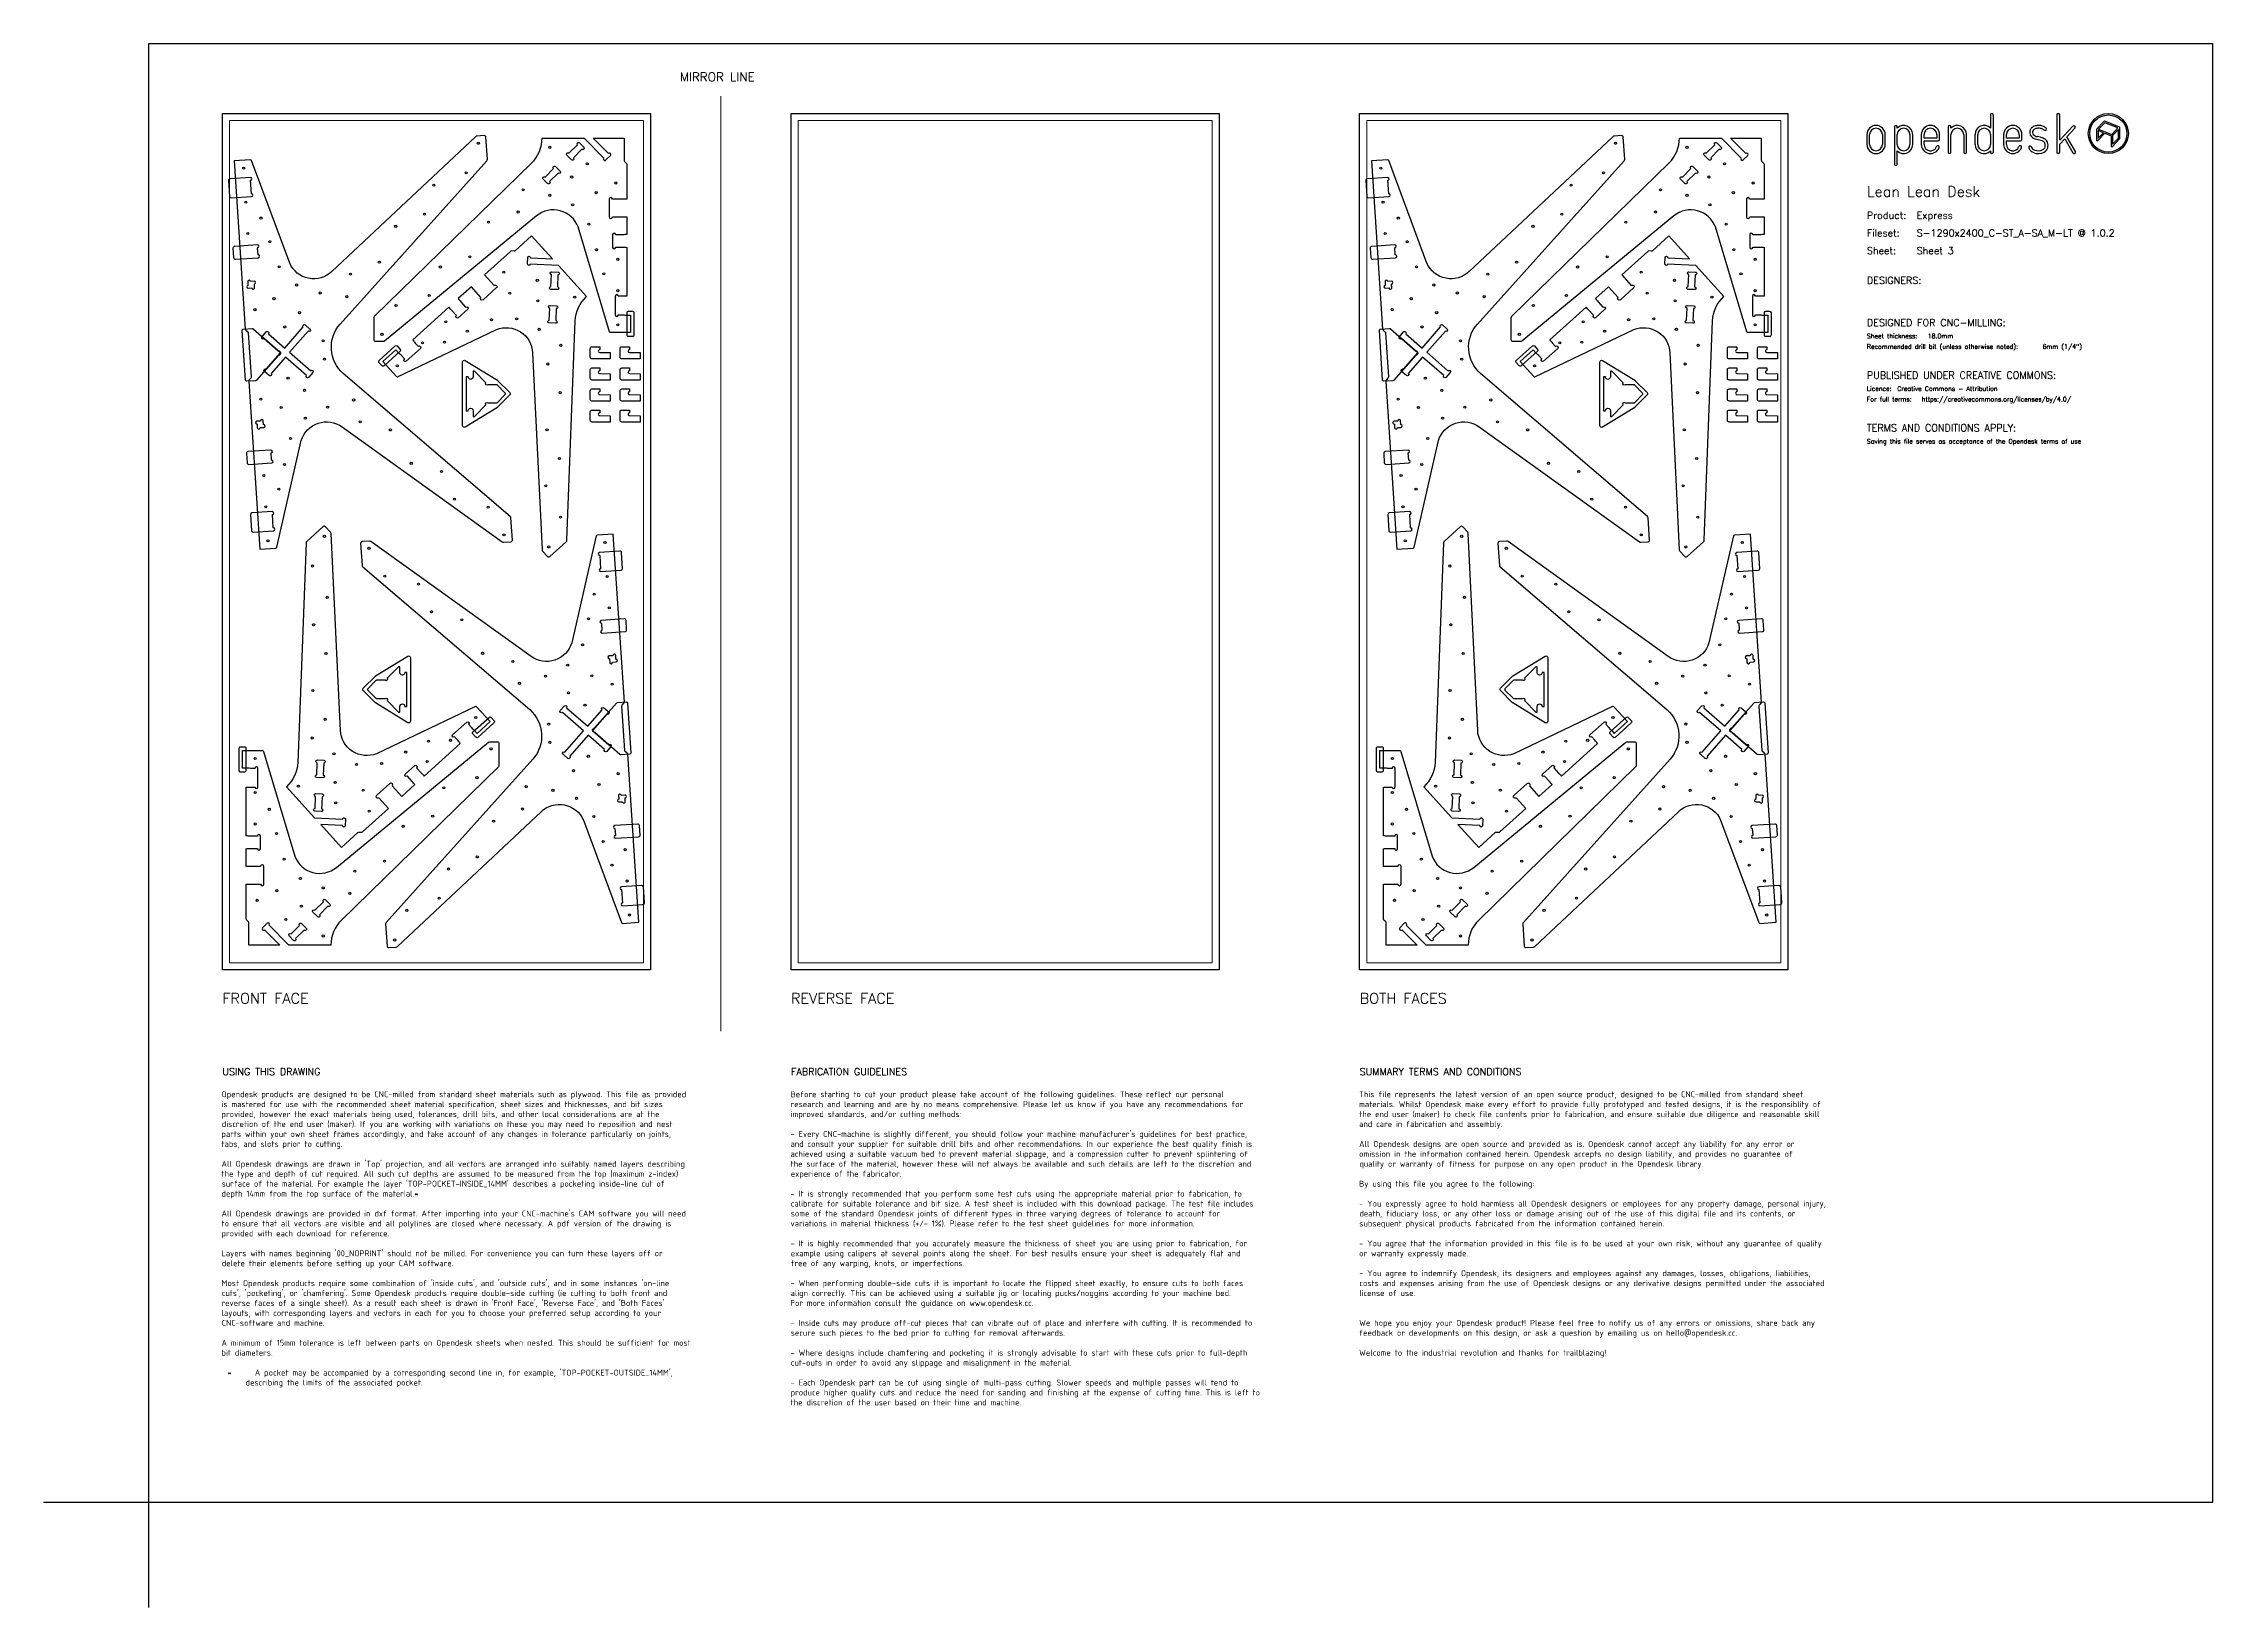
# Model space of a CAD drawing. Header units: millimetres. Extents: x -300 to 5880, y -300 to 4158.
import ezdxf
from ezdxf.enums import TextEntityAlignment as Align

# ---------------------------------------------------------------- set-up
doc = ezdxf.new("R2010")
doc.units = ezdxf.units.MM
doc.layers.add('00-NOPRINT_TEXT', color=7, linetype='Continuous', lineweight=25)
doc.layers.add('00_NOPRINT_TOLERANCE', color=7, linetype='Continuous', lineweight=5)
for name, color, linetype, lineweight, true_color in [('BOARD_$TH-NOMINAL', 3, 'Continuous', 30, 0x00ff00), ('TOP-CUT-INSIDE_18.000MM', 1, 'Continuous', 25, 0xff1c00), ('TOP-CUT-OUTSIDE_18.000MM', 220, 'Continuous', 25, 0xff00d1), ('TOP-HOLE-6.000MM-DIAM_14.000MM', 220, 'Continuous', 25, 0xff00c7), ('TOP-POCKET-INSIDE_12.000MM', 140, 'Continuous', 25, 0x00b1ff), ('TOP-POCKET-INSIDE_2.000MM', 110, 'Continuous', 25, 0x00ff94), ('TOP-POCKET-INSIDE_6.000MM', 6, 'Continuous', 25, 0xff00e0)]:
    doc.layers.add(name, color=color, linetype=linetype, lineweight=lineweight, true_color=true_color)
doc.styles.add('OD-ISOCP-17_221', font='isocp.shx')
doc.styles.add('OD-ISOCP-17_222', font='isocp.shx')
doc.styles.add('OD-ISOCP-17_223', font='isocp.shx')
doc.styles.add('OD-ISOCP-17_224', font='isocp.shx')
doc.styles.add('OD-ISOCP-17_225', font='isocp.shx')
doc.styles.add('OD-ISOCP-17_226', font='isocp.shx')
doc.styles.add('OD-ISOCP-17_227', font='isocp.shx')
doc.styles.add('OD-ISOCP-17_228', font='isocp.shx')
doc.styles.add('OD-ISOCP-17_229', font='isocp.shx')
doc.styles.add('OD-ISOCP-17_230', font='isocp.shx')
doc.styles.add('OD-ISOCP-17_231', font='isocp.shx')
doc.styles.add('OD-ISOCP-17_232', font='isocp.shx')
doc.styles.add('OD-ISOCP-17_233', font='isocp.shx')
doc.styles.add('OD-ISOCP-17_234', font='isocp.shx')
doc.styles.add('OD-ISOCP-17_235', font='isocp.shx')
doc.styles.add('OD-ISOCP-17_236', font='isocp.shx')
doc.styles.add('OD-ISOCP-17_237', font='isocp.shx')
doc.styles.add('OD-ISOCP-17_238', font='isocp.shx')
doc.styles.add('OD-ISOCP-17_239', font='isocp.shx')
doc.styles.add('OD-ISOCP-17_240', font='isocp.shx')
doc.styles.add('OD-ISOCP-17_241', font='isocp.shx')
doc.styles.add('OD-ISOCP-17_242', font='isocp.shx')
doc.styles.add('OD-ISOCP-17_243', font='isocp.shx')
doc.styles.add('OD-ISOCP-17_244', font='isocp.shx')
doc.styles.add('OD-ISOCP-17_245', font='isocp.shx')
doc.styles.add('OD-ISOCP-17_246', font='isocp.shx')
doc.styles.add('OD-ISOCP-17_247', font='isocp.shx')
doc.styles.add('OD-ISOCP-17_248', font='isocp.shx')
doc.styles.add('OD-ISOCP-17_249', font='isocp.shx')
doc.styles.add('OD-ISOCP-17_250', font='isocp.shx')
doc.styles.add('OD-ISOCP-17_251', font='isocp.shx')
doc.styles.add('OD-ISOCP-17_252', font='isocp.shx')
doc.styles.add('OD-ISOCP-17_253', font='isocp.shx')
doc.styles.add('OD-ISOCP-17_254', font='isocp.shx')
doc.styles.add('OD-ISOCP-17_255', font='isocp.shx')
doc.styles.add('OD-ISOCP-17_256', font='isocp.shx')
doc.styles.add('OD-ISOCP-17_257', font='isocp.shx')
doc.styles.add('OD-ISOCP-17_258', font='isocp.shx')
doc.styles.add('OD-ISOCP-17_259', font='isocp.shx')
doc.styles.add('OD-ISOCP-17_260', font='isocp.shx')
doc.styles.add('OD-ISOCP-17_261', font='isocp.shx')
doc.styles.add('OD-ISOCP-17_262', font='isocp.shx')
doc.styles.add('OD-ISOCP-17_263', font='isocp.shx')
doc.styles.add('OD-ISOCP-17_264', font='isocp.shx')
doc.styles.add('OD-ISOCP-17_265', font='isocp.shx')
doc.styles.add('OD-ISOCP-17_266', font='isocp.shx')
doc.styles.add('OD-ISOCP-17_267', font='isocp.shx')
doc.styles.add('OD-ISOCP-17_268', font='isocp.shx')
doc.styles.add('OD-ISOCP-17_269', font='isocp.shx')
doc.styles.add('OD-ISOCP-17_270', font='isocp.shx')
doc.styles.add('OD-ISOCP-17_271', font='isocp.shx')
doc.styles.add('OD-ISOCP-17_272', font='isocp.shx')
doc.styles.add('OD-ISOCP-17_273', font='isocp.shx')
doc.styles.add('OD-ISOCP-17_274', font='isocp.shx')
doc.styles.add('OD-ISOCP-17_275', font='isocp.shx')
doc.styles.add('OD-ISOCP-17_276', font='isocp.shx')
doc.styles.add('OD-ISOCP-17_277', font='isocp.shx')
doc.styles.add('OD-ISOCP-17_278', font='isocp.shx')
doc.styles.add('OD-ISOCP-17_279', font='isocp.shx')
doc.styles.add('OD-ISOCP-17_280', font='isocp.shx')
doc.styles.add('OD-ISOCP-17_281', font='isocp.shx')
doc.styles.add('OD-ISOCP-17_282', font='isocp.shx')
doc.styles.add('OD-ISOCP-17_283', font='isocp.shx')
doc.styles.add('OD-ISOCP-17_284', font='isocp.shx')
doc.styles.add('OD-ISOCP-17_285', font='isocp.shx')
doc.styles.add('OD-ISOCP-17_286', font='isocp.shx')
doc.styles.add('OD-ISOCP-17_287', font='isocp.shx')
doc.styles.add('OD-ISOCP-17_288', font='isocp.shx')
doc.styles.add('OD-SIMPLEX-13_86', font='simplex.shx')
doc.styles.add('OD-SIMPLEX-20_82', font='simplex.shx')
doc.styles.add('OD-SIMPLEX-20_86', font='simplex.shx')
doc.styles.add('OD-SIMPLEX-20_87', font='simplex.shx')
doc.styles.add('OD-SIMPLEX-20_88', font='simplex.shx')
doc.styles.add('OD-SIMPLEX-25_89', font='simplex.shx')
doc.styles.add('OD-SIMPLEX-30_83', font='simplex.shx')
doc.styles.add('OD-SIMPLEX-30_87', font='simplex.shx')
doc.styles.add('OD-SIMPLEX-30_88', font='simplex.shx')
doc.styles.add('OD-SIMPLEX-30_89', font='simplex.shx')

# ---------------------------------------------------------------- blocks, each defined once
blk = doc.blocks.new('Borders Opendesk_7')
at = {"layer": '00-NOPRINT_TEXT'}
for p, q in [((0, 4158), (5880, 4158)), ((0, 0), (0, 4158)), ((5880, 4158), (5880, 0)), ((4895, 3898), (4895, 3870.1)), ((4902.9, 3870.1), (4902.9, 3898)), ((4939.3, 3898), (4939.3, 3870.1)), ((4947.3, 3870.1), (4947.3, 3898)), ((4973.4, 3920.1), (4973.4, 3814.1)), ((4981.3, 3916.7), (4981.3, 3920.1)), ((4981.3, 3870.1), (4981.3, 3898)), ((5017.7, 3898), (5017.7, 3870.1)), ((5025.6, 3870.1), (5025.6, 3898)), ((5050, 3898), (5050, 3870.1)), ((5058, 3888.1), (5058, 3898)), ((5094.4, 3898), (5094.4, 3888.1)), ((5102.3, 3884.1), (5102.3, 3898)), ((5126.6, 3920.1), (5126.6, 3848)), ((5134.5, 3916.7), (5134.5, 3920.1)), ((5134.5, 3848), (5134.5, 3898)), ((5170.9, 3898), (5170.9, 3848)), ((5178.9, 3848), (5178.9, 3898)), ((5203, 3898), (5203, 3870.1)), ((5211, 3870.1), (5211, 3898)), ((5247.4, 3954), (5247.4, 3916.7)), ((5247.4, 3898), (5247.4, 3870.1)), ((5255.3, 3848), (5255.3, 3954)), ((5284.6, 3898), (5284.6, 3870.1)), ((5292.6, 3888.1), (5292.6, 3898)), ((5329, 3898), (5329, 3888.1)), ((5336.9, 3884.1), (5336.9, 3898)), ((5436.4, 3954), (5436.4, 3848)), ((5444.4, 3881.9), (5444.4, 3954)), ((5482.1, 3922), (5444.4, 3881.9)), ((5464.8, 3892.1), (5487.9, 3916.6)), ((5549.5, 3912.6), (5549.5, 3882.2)), ((5570.5, 3935.8), (5550.1, 3914)), ((5553.1, 3880.8), (5572.9, 3901.9)), ((5553.7, 3909.6), (5553.7, 3887.4)), ((5568.8, 3903.5), (5553.7, 3909.6)), ((5553.7, 3887.4), (5568.8, 3903.5)), ((5572.6, 3931.9), (5555.2, 3913.4)), ((5555.2, 3913.4), (5592.6, 3898.3)), ((5610, 3916.9), (5572.6, 3931.9)), ((5614.4, 3919.6), (5572.8, 3936.3)), ((5572.9, 3901.9), (5591.1, 3894.5)), ((5591.1, 3894.5), (5591.1, 3865.5)), ((5592.6, 3898.3), (5610, 3916.9)), ((5611.5, 3912.4), (5595.2, 3895.1)), ((5595.2, 3895.1), (5595.2, 3870.7)), ((5611.5, 3888.1), (5611.5, 3912.4)), ((5615.7, 3887.3), (5615.7, 3917.6)), ((4981.3, 3814.1), (4981.3, 3851.4)), ((5094.4, 3888.1), (5058, 3888.1)), ((5058, 3870.1), (5058, 3880.1)), ((5058, 3880.1), (5098.3, 3880.1)), ((5247.4, 3851.4), (5247.4, 3848)), ((5329, 3888.1), (5292.6, 3888.1)), ((5292.6, 3870.1), (5292.6, 3880.1)), ((5292.6, 3880.1), (5332.9, 3880.1)), ((5444.4, 3870.4), (5459.1, 3886)), ((5444.4, 3848), (5444.4, 3870.4)), ((5459.1, 3886), (5482.1, 3846)), ((5489, 3850), (5464.8, 3892.1)), ((5594.7, 3864.1), (5615.1, 3885.8)), ((5595.2, 3870.7), (5611.5, 3888.1)), ((0, 0), (-300, 0)), ((0, -300), (0, 0)), ((5880, 0), (0, 0))]:
    blk.add_line(p, q, dxfattribs=at)
for radius in [57, 52.9]:
    blk.add_circle((5582.9, 3901), radius, dxfattribs=at)
for centre, radius, start, end in [((5251.3, 3954), 3.97, 0, 180), ((5440.4, 3954), 3.97, 0, 180), ((4921.1, 3898), 26.1, 0, 180), ((4921.1, 3898), 18.2, 0, 180), ((4977.3, 3920.1), 3.97, 0, 180), ((4999.5, 3898), 26.1, 0, 134.13157), ((4999.5, 3898), 18.2, 0, 180), ((5076.2, 3898), 26.1, 0, 180), ((5076.2, 3898), 18.2, 0, 180), ((5130.6, 3920.1), 3.97, 0, 180), ((5152.7, 3898), 26.1, 0, 134.13157), ((5152.7, 3898), 18.2, 0, 180), ((5229.2, 3898), 26.1, 45.86843, 180), ((5229.2, 3898), 18.2, 0, 180), ((5310.8, 3898), 26.1, 0, 180), ((5310.8, 3898), 18.2, 0, 180), ((5377.2, 3904.5), 18.3, 167.09639, 235.84532), ((5375.9, 3904.8), 16.9, 150.51394, 167.04891), ((5377.5, 3903.4), 19, 138.98821, 149.26699), ((5377.5, 3903.4), 19, 127.9168, 138.98821), ((5380.5, 3899.5), 24, 111.70118, 127.9168), ((5377.2, 3904.5), 10.3, 167.96032, 235.86134), ((5375.9, 3904.8), 8.99, 151.05191, 168.02381), ((5377.5, 3903.4), 11.1, 138.98821, 148.80915), ((5377.5, 3903.4), 11.1, 127.9168, 138.98821), ((5380.5, 3899.5), 16, 111.70118, 127.9168), ((5382, 3911.6), 18.9, 235.85111, 248.09121), ((5383.5, 3891.9), 32.1, 90, 111.70118), ((5383.5, 3891.9), 24.2, 90, 111.70118), ((5388.7, 3928.4), 37, 248.09121, 257.53847), ((5383.5, 3878.8), 45.3, 80.71035, 90), ((5383.5, 3878.8), 37.3, 80.71035, 90), ((5385.9, 3893.2), 22.7, 71.50348, 80.71035), ((5385.9, 3893.2), 30.7, 71.50348, 80.71035), ((5387.1, 3896.7), 19, 61.03556, 71.50348), ((5387.1, 3896.7), 26.9, 61.03556, 71.50348), ((5387.1, 3896.7), 19, 46.7983, 61.03556), ((5387.1, 3896.7), 26.9, 46.7983, 61.03556), ((5402.8, 3913.5), 3.97, 226.7983, 46.7983), ((5485, 3919.3), 3.97, 316.71352, 136.71352), ((5551.6, 3912.6), 2.06, 136.76961, 180), ((5572, 3934.4), 2.06, 68.07144, 136.76961), ((5613.6, 3917.6), 2.06, 0, 68.07144), ((4921.1, 3870.1), 26.1, 180, 0), ((4921.1, 3870.1), 18.2, 180, 0), ((4999.5, 3870.1), 18.2, 180, 0), ((4999.5, 3870.1), 26.1, 225.86843, 0), ((5076.2, 3870.1), 26.1, 180, 340.02575), ((5076.2, 3870.1), 18.2, 180, 340.02575), ((5097, 3862.6), 3.97, 340.02575, 160.02575), ((5098.3, 3884.1), 3.97, 270, 0), ((5130.6, 3848), 3.97, 180, 0), ((5174.9, 3848), 3.97, 180, 0), ((5229.2, 3870.1), 26.1, 180, 314.13157), ((5229.2, 3870.1), 18.2, 180, 0), ((5251.3, 3848), 3.97, 180, 0), ((5310.8, 3870.1), 26.1, 180, 340.02575), ((5310.8, 3870.1), 18.2, 180, 340.02575), ((5331.6, 3862.6), 3.97, 340.02575, 160.02575), ((5332.9, 3884.1), 3.97, 270, 0), ((5359.7, 3861.7), 3.97, 24.78597, 204.78597), ((5380.2, 3871.2), 26.6, 204.78597, 247.9544), ((5380.2, 3871.2), 18.7, 204.78597, 247.9544), ((5382, 3911.6), 26.9, 235.85111, 248.09121), ((5383.5, 3879.3), 35.4, 247.9544, 298.20261), ((5388.7, 3928.4), 44.9, 248.09121, 257.53847), ((5383.5, 3879.3), 27.4, 247.9544, 298.20261), ((5300, 3526.6), 366.5, 76.19474, 77.53847), ((5300, 3526.6), 374.5, 76.19474, 77.53847), ((5372.7, 3822.5), 61.9, 69.1442, 76.19474), ((5372.7, 3822.5), 69.8, 69.1442, 76.19474), ((5389.5, 3866.6), 14.6, 38.92909, 69.1442), ((5390.6, 3866.1), 12.5, 298.20261, 343.80333), ((5389.5, 3866.6), 22.5, 38.92909, 69.1442), ((5390.6, 3866.1), 20.4, 298.20261, 343.80333), ((5393.9, 3870.2), 8.99, 17.58344, 38.92909), ((5385.6, 3867.6), 17.6, 343.80333, 17.58344), ((5393.9, 3870.2), 16.9, 17.58344, 38.92909), ((5385.6, 3867.6), 25.5, 343.80333, 17.58344), ((5440.4, 3848), 3.97, 180, 0), ((5485.5, 3848), 3.97, 209.84173, 29.84173), ((5551.6, 3882.2), 2.06, 180, 316.76961), ((5593.2, 3865.5), 2.06, 180, 316.76961), ((5613.6, 3887.3), 2.06, 316.76961, 0), ((4977.3, 3814.1), 3.97, 180, 0)]:
    blk.add_arc(centre, radius, start, end, dxfattribs=at)
at = {"layer": '00_NOPRINT_TOLERANCE'}
for p, q in [((210, 3958), (1430, 3958)), ((210, 1518), (210, 3958)), ((1430, 3958), (1430, 1518)), ((1630, 1343.2), (1630, 4008)), ((1830, 3958), (3050, 3958)), ((1830, 1518), (1830, 3958)), ((3050, 3958), (3050, 1518)), ((3450, 3958), (4670, 3958)), ((3450, 1518), (3450, 3958)), ((4670, 3958), (4670, 1518)), ((230, 3938), (1410, 3938)), ((230, 1538), (230, 3938)), ((1410, 3938), (1410, 1538)), ((1850, 1538), (1850, 3938)), ((1850, 3938), (3030, 3938)), ((3030, 3938), (3030, 1538)), ((3470, 3938), (4650, 3938)), ((3470, 1538), (3470, 3938)), ((4650, 3938), (4650, 1538)), ((1430, 1518), (210, 1518)), ((1410, 1538), (230, 1538)), ((3050, 1518), (1830, 1518)), ((3030, 1538), (1850, 1538)), ((4670, 1518), (3450, 1518)), ((4650, 1538), (3470, 1538))]:
    blk.add_line(p, q, dxfattribs=at)
at = {"layer": 'BOARD_$TH-NOMINAL'}
for p, q in [((210, 3958), (1430, 3958)), ((210, 1518), (210, 3958)), ((1430, 3958), (1430, 1518)), ((1830, 3958), (3050, 3958)), ((1830, 1518), (1830, 3958)), ((3050, 3958), (3050, 1518)), ((3450, 3958), (4670, 3958)), ((3450, 1518), (3450, 3958)), ((4670, 3958), (4670, 1518)), ((1430, 1518), (210, 1518)), ((3050, 1518), (1830, 1518)), ((4670, 1518), (3450, 1518))]:
    blk.add_line(p, q, dxfattribs=at)
at = {"layer": '00-NOPRINT_TEXT'}
for s, height, style, p in [('MIRROR LINE', 25, 'OD-SIMPLEX-25_89', (1513.3, 4049.9)), ('Lean Lean Desk', 30, 'OD-SIMPLEX-30_83', (4895, 3720.9)), ('Product:', 20, 'OD-SIMPLEX-20_82', (4895, 3657.9)), ('Express', 20, 'OD-SIMPLEX-20_82', (5036.9, 3657.9)), ('Fileset:', 20, 'OD-SIMPLEX-20_82', (4895, 3607.7)), ('S-1290x2400_C-ST_A-SA_M-LT @ 1.0.2', 20, 'OD-SIMPLEX-20_82', (5036.9, 3607.6)), ('Sheet:', 20, 'OD-SIMPLEX-20_82', (4895, 3557.4)), ('Sheet 3', 20, 'OD-SIMPLEX-20_82', (5036.9, 3557.5)), ('DESIGNERS:', 20, 'OD-SIMPLEX-20_82', (4895, 3472.4)), ('DESIGNED FOR CNC-MILLING:', 20, 'OD-SIMPLEX-20_82', (4895, 3352.4)), ('Sheet thickness:', 13, 'OD-SIMPLEX-13_86', (4895, 3317.4)), ('Recommended drill bit (unless otherwise noted):', 13, 'OD-SIMPLEX-13_86', (4895, 3287.4)), ('18.0mm', 13, 'OD-SIMPLEX-13_86', (5068.3, 3317.4)), ('6mm (1/4")', 13, 'OD-SIMPLEX-13_86', (5395.5, 3287.4)), ('PUBLISHED UNDER CREATIVE COMMONS:', 20, 'OD-SIMPLEX-20_82', (4895, 3202.4)), ('Licence:', 13, 'OD-SIMPLEX-13_86', (4895, 3167.4)), ('Creative Commons - Attribution', 13, 'OD-SIMPLEX-13_86', (4981.5, 3167.4)), ('https://creativecommons.org/licenses/by/4.0/', 13, 'OD-SIMPLEX-13_86', (5051.1, 3137.4)), ('For full terms:', 13, 'OD-SIMPLEX-13_86', (4895, 3137.4)), ('TERMS AND CONDITIONS APPLY:', 20, 'OD-SIMPLEX-20_82', (4895, 3052.3)), ('Saving this file serves as acceptance of the Opendesk terms of use ', 13, 'OD-SIMPLEX-13_86', (4895, 3017.3))]:
    blk.add_text(s, height=height, dxfattribs=dict(at, style=style)).set_placement(p)
at = {"layer": '00-NOPRINT_TEXT', "color": 7}
for s, height, style, p in [('FRONT FACE', 30, 'OD-SIMPLEX-30_89', (210, 1451.3)), ('REVERSE FACE', 30, 'OD-SIMPLEX-30_88', (1830, 1451.3)), ('BOTH FACES', 30, 'OD-SIMPLEX-30_87', (3450, 1451.3)), ('USING THIS DRAWING', 20, 'OD-SIMPLEX-20_88', (210, 1237.4)), ('FABRICATION GUIDELINES', 20, 'OD-SIMPLEX-20_87', (1830, 1237.4)), ('SUMMARY TERMS AND CONDITIONS', 20, 'OD-SIMPLEX-20_86', (3450, 1237.4))]:
    blk.add_text(s, height=height, dxfattribs=dict(at, style=style)).set_placement(p, align=Align.TOP_LEFT)
for s, style, p in [('Opendesk products are designed to be CNC-milled from standard sheet materials such as plywood. This file as provided', 'OD-ISOCP-17_265', (207.4, 1154.7)), ('is mastered for use with the recommended sheet material specification, sheet sizes and thicknesses, and bit sizes', 'OD-ISOCP-17_266', (207.4, 1126.3)), ('provided, however the exact materials being used, tolerances, drill bits, and other local considerations are at the', 'OD-ISOCP-17_267', (207.4, 1098)), ('research and learning and are by no means comprehensive. Please let us know if you have any recommendations for', 'OD-ISOCP-17_241', (1828.7, 1126.3)), ('Before starting to cut your product please take account of the following guidelines. These reflect our personal', 'OD-ISOCP-17_240', (1828.7, 1154.7)), ('improved standards, and/or cutting methods:', 'OD-ISOCP-17_242', (1828.7, 1098)), ('the end user (maker) to check file contents prior to fabrication, and ensure suitable due diligence and reasonable skill', 'OD-ISOCP-17_223', (3448.5, 1098)), ('This file represents the latest version of an open source product, designed to be CNC-milled from standard sheet', 'OD-ISOCP-17_221', (3448.5, 1154.7)), ('materials. Whilst Opendesk make every effort to provide fully prototyped and tested designs, it is the responsiblity of', 'OD-ISOCP-17_222', (3448.5, 1126.3)), ('parts within your own sheet frames accordingly, and take account of any changes in tolerance particularly on joints,', 'OD-ISOCP-17_269', (207.4, 1041.3)), ('discretion of the end user (maker). If you are working with variations on these you may need to reposition and nest', 'OD-ISOCP-17_268', (208.1, 1069.7)), ("- Every CNC-machine is slightly different, you should follow your machine manufacturer's guidelines for best practice,", 'OD-ISOCP-17_243', (1828.7, 1041.3)), ('and care in fabrication and assembly.', 'OD-ISOCP-17_224', (3448.5, 1069.7)), ('tabs, and slots prior to cutting.', 'OD-ISOCP-17_270', (207.4, 1013)), ('and consult your supplier for suitable drill bits and other recommendations. In our experience the best quality finish is', 'OD-ISOCP-17_244', (1828.7, 1013)), ('achieved using a suitable vacuum bed to prevent material slippage, and a compression cutter to prevent splintering of', 'OD-ISOCP-17_245', (1828.7, 984.7)), ('All Opendesk designs are open source and provided as is. Opendesk cannot accept any liability for any error or', 'OD-ISOCP-17_225', (3448.5, 1013)), ('omission in the information contained herein. Opendesk accepts no design liability, and provides no guarantee of', 'OD-ISOCP-17_226', (3448.5, 984.7)), ('the type and depth of cut required. All such cut depths are assumed to be measured from the top (maximum z-index)', 'OD-ISOCP-17_272', (207.4, 928)), ("All Opendesk drawings are drawn in 'Top' projection, and all vectors are arranged into suitably named layers describing", 'OD-ISOCP-17_271', (207.4, 956.3)), ('the surface of the material, however these will not always be available and such details are left to the discretion and', 'OD-ISOCP-17_246', (1828.7, 956.3)), ('experience of the fabricator.', 'OD-ISOCP-17_247', (1829.2, 928)), ('quality or warranty of fitness for purpose on any open product in the Opendesk library.', 'OD-ISOCP-17_227', (3449.1, 956.3)), ('depth 14mm from the top surface of the material.*', 'OD-ISOCP-17_274', (207.4, 871.3)), ("surface of the material. For example the layer 'TOP-POCKET-INSIDE_14MM' describes a pocketing inside-line cut of", 'OD-ISOCP-17_273', (208, 899.7)), ('- It is strongly recommended that you perform some test cuts using the appropriate material prior to fabrication, to', 'OD-ISOCP-17_248', (1828.7, 871.3)), ('By using this file you agree to the following:', 'OD-ISOCP-17_228', (3448.5, 899.7)), ('to ensure that all vectors are visible and all polylines are closed where necessary. A pdf version of the drawing is', 'OD-ISOCP-17_276', (207.4, 786.3)), ("All Opendesk drawings are provided in dxf format. After importing into your CNC-machine's CAM software you will need", 'OD-ISOCP-17_275', (207.4, 814.7)), ('variations in material thickness (+/- 1%). Please refer to the test sheet guidelines for more information.', 'OD-ISOCP-17_251', (1828.7, 786.3)), ('some of the standard Opendesk joints of different types in three varying degrees of tolerance to account for', 'OD-ISOCP-17_250', (1829.2, 814.7)), ('calibrate for suitable tolerance and bit size. A test sheet is included with this download package. The test file includes', 'OD-ISOCP-17_249', (1829.3, 843)), ('- You expressly agree to hold harmless all Opendesk designers or employees for any property damage, personal injury,', 'OD-ISOCP-17_229', (3448.5, 843)), ('subsequent physical products fabricated from the information contained herein.', 'OD-ISOCP-17_231', (3449, 786.3)), ('death, fiduciary loss, or any other loss or damage arising out of the use of this digital file and its contents, or', 'OD-ISOCP-17_230', (3449.1, 814.7)), ('provided with each download for reference.', 'OD-ISOCP-17_277', (207.4, 758)), ('- It is highly recommended that you accurately measure the thickness of sheet you are using prior to fabrication, for', 'OD-ISOCP-17_252', (1828.7, 729.7)), ('- You agree that the information provided in this file is to be used at your own risk, without any guarantee of quality', 'OD-ISOCP-17_232', (3448.5, 729.7)), ("Layers with names beginning '00_NOPRINT' should not be milled. For convenience you can turn these layers off or", 'OD-ISOCP-17_278', (207.4, 701.3)), ('delete their elements before setting up your CAM software.', 'OD-ISOCP-17_279', (208.1, 673)), ('free of any warping, knots, or imperfections.', 'OD-ISOCP-17_254', (1828.7, 673)), ('example using calipers at several points along the sheet. For best results ensure your sheet is adequately flat and', 'OD-ISOCP-17_253', (1829.2, 701.3)), ('or warranty expressly made.', 'OD-ISOCP-17_233', (3448.5, 701.3)), ("Most Opendesk products require some combination of 'inside cuts', and 'outside cuts', and in some instances 'on-line", 'OD-ISOCP-17_280', (207.4, 616.3)), ('- When performing double-side cuts it is important to locate the flipped sheet exactly, to ensure cuts to both faces', 'OD-ISOCP-17_255', (1828.7, 616.3)), ('- You agree to indemnify Opendesk, its designers and employees against any damages, losses, obligations, liabilities,', 'OD-ISOCP-17_234', (3448.5, 644.7)), ('costs and expenses arising from the use of Opendesk designs or any derivative designs permitted under the associated', 'OD-ISOCP-17_235', (3449.1, 616.3)), ("reverse faces of a single sheet). As a result each sheet is drawn in 'Front Face', 'Reverse Face', and 'Both Faces'", 'OD-ISOCP-17_282', (207.4, 559.7)), ("cuts', 'pocketing', or 'chamfering'. Some Opendesk products require double-side cutting (ie cutting to both front and", 'OD-ISOCP-17_281', (208.1, 588)), ('align correctly. This can be achieved using a suitable jig or locating pucks/noggins according to your machine bed.', 'OD-ISOCP-17_256', (1828.7, 588)), ('For more information consult the guidance on www.opendesk.cc.', 'OD-ISOCP-17_257', (1828.7, 559.7)), ('license of use.', 'OD-ISOCP-17_236', (3448.8, 588)), ('layouts, with corresponding layers and vectors in each for you to choose your preferred setup according to your', 'OD-ISOCP-17_283', (207.8, 531.3)), ('CNC-software and machine.', 'OD-ISOCP-17_284', (208.2, 503)), ('- Inside cuts may produce off-cut pieces that can vibrate out of place and interfere with cutting. It is recommended to', 'OD-ISOCP-17_258', (1828.7, 503)), ('We hope you enjoy your Opendesk product! Please feel free to notify us of any errors or omissions, share back any', 'OD-ISOCP-17_237', (3448.5, 503)), ('A minimum of 15mm tolerance is left between parts on Opendesk sheets when nested. This should be sufficient for most', 'OD-ISOCP-17_285', (207.4, 446.3)), ('bit diameters.', 'OD-ISOCP-17_286', (207.4, 418)), ('- Where designs include chamfering and pocketing it is strongly advisable to start with these cuts prior to full-depth', 'OD-ISOCP-17_260', (1828.7, 418)), ('secure such pieces to the bed prior to cutting for removal afterwards.', 'OD-ISOCP-17_259', (1829.2, 474.7)), ('Welcome to the industrial revolution and thanks for trailblazing!', 'OD-ISOCP-17_239', (3448.5, 418)), ('feedback or developments on this design, or ask a question by emailing us on hello@opendesk.cc.', 'OD-ISOCP-17_238', (3448.5, 474.7)), ("*      A pocket may be accompanied by a corresponding second line in, for example, 'TOP-POCKET-OUTSIDE_14MM',", 'OD-ISOCP-17_287', (224.4, 361.3)), ('cut-outs in order to avoid any slippage and misalignment in the material.', 'OD-ISOCP-17_261', (1829.3, 389.7)), ('describing the limits of the associated pocket.', 'OD-ISOCP-17_288', (276.1, 333)), ('- Each Opendesk part can be cut using single of multi-pass cutting. Slower speeds and multiple passes will tend to', 'OD-ISOCP-17_262', (1828.7, 333)), ('produce higher quality cuts and reduce the need for sanding and finishing at the expense of cutting time. This is left to', 'OD-ISOCP-17_263', (1828.7, 304.7)), ('the discretion of the user based on their time and machine.', 'OD-ISOCP-17_264', (1828.7, 276.3))]:
    blk.add_text(s, height=17, dxfattribs=dict(at, style=style)).set_placement(p)

msp = doc.modelspace()

# ---------------------------------------------------------------- linework, layer by layer
at = {"layer": 'TOP-CUT-INSIDE_18.000MM'}
for points in [[(1210.2, 3832, -1.006269), (1204.5, 3826.3), (1191.6, 3839.2, -1.006284), (1197.3, 3844.9), (1221.5, 3869, -1.00627), (1227.1, 3874.7), (1240, 3861.8, -0.99377), (1234.3, 3856.2)], [(4450.2, 3832, -1.006269), (4444.5, 3826.3), (4431.6, 3839.2, -1.006284), (4437.3, 3844.9), (4461.5, 3869, -1.00627), (4467.1, 3874.7), (4480, 3861.8, -0.99377), (4474.3, 3856.2)], [(1166.5, 3788.3), (1142.3, 3764.1, -1.006269), (1136.6, 3758.5), (1123.8, 3771.3, -1.006284), (1129.4, 3777), (1153.6, 3801.2, -1.00627), (1159.3, 3806.8), (1172.1, 3794, -0.99377)], [(4406.5, 3788.3), (4382.3, 3764.1, -1.006269), (4376.6, 3758.5), (4363.8, 3771.3, -1.006284), (4369.4, 3777), (4393.6, 3801.2, -1.00627), (4399.3, 3806.8), (4412.1, 3794, -0.99377)], [(1147.8, 3499.1, -0.99377), (1148.2, 3507.1), (1166.3, 3506.2, -1.00627), (1166, 3498.2), (1164.3, 3464.1, -1.006284), (1163.9, 3456.1), (1145.7, 3457, -1.006269), (1146.1, 3465)], [(4387.8, 3499.1, -0.99377), (4388.2, 3507.1), (4406.3, 3506.2, -1.00627), (4406, 3498.2), (4404.3, 3464.1, -1.006284), (4403.9, 3456.1), (4385.7, 3457, -1.006269), (4386.1, 3465)], [(1143.4, 3411.2), (1161.6, 3410.3, -1.00627), (1161.2, 3402.3), (1159.6, 3368.2, -1.006284), (1159.2, 3360.2), (1141, 3361.1, -1.006269), (1141.4, 3369.1), (1143.1, 3403.2, -0.99377)], [(4383.4, 3411.2), (4401.6, 3410.3, -1.00627), (4401.2, 3402.3), (4399.6, 3368.2, -1.006284), (4399.2, 3360.2), (4381, 3361.1, -1.006269), (4381.4, 3369.1), (4383.1, 3403.2, -0.99377)], [(498.6, 2106.9), (496.9, 2072.8, -0.99377), (496.6, 2064.8), (478.4, 2065.7, -1.00627), (478.8, 2073.7), (480.4, 2107.8, -1.006284), (480.8, 2115.8), (499, 2114.9, -1.006269)], [(3738.6, 2106.9), (3736.9, 2072.8, -0.99377), (3736.6, 2064.8), (3718.4, 2065.7, -1.00627), (3718.8, 2073.7), (3720.4, 2107.8, -1.006284), (3720.8, 2115.8), (3739, 2114.9, -1.006269)], [(494.3, 2019, -1.006269), (493.9, 2011), (492.2, 1976.9, -0.99377), (491.8, 1968.9), (473.7, 1969.8, -1.00627), (474, 1977.8), (475.7, 2011.9, -1.006284), (476.1, 2019.9)], [(3734.3, 2019, -1.006269), (3733.9, 2011), (3732.2, 1976.9, -0.99377), (3731.8, 1968.9), (3713.7, 1969.8, -1.00627), (3714, 1977.8), (3715.7, 2011.9, -1.006284), (3716.1, 2019.9)], [(497.7, 1711.9, -1.006269), (503.4, 1717.5), (516.2, 1704.7, -1.006284), (510.6, 1699), (486.4, 1674.8, -1.00627), (480.7, 1669.2), (467.9, 1682, -0.99377), (473.5, 1687.7)], [(3737.7, 1711.9, -1.006269), (3743.4, 1717.5), (3756.2, 1704.7, -1.006284), (3750.6, 1699), (3726.4, 1674.8, -1.00627), (3720.7, 1669.2), (3707.9, 1682, -0.99377), (3713.5, 1687.7)], [(435.5, 1649.7), (448.4, 1636.8, -1.006284), (442.7, 1631.1), (418.5, 1607, -1.00627), (412.9, 1601.3), (400, 1614.2, -0.99377), (405.7, 1619.8), (429.8, 1644, -1.006269)], [(3675.5, 1649.7), (3688.4, 1636.8, -1.006284), (3682.7, 1631.1), (3658.5, 1607, -1.00627), (3652.9, 1601.3), (3640, 1614.2, -0.99377), (3645.7, 1619.8), (3669.8, 1644, -1.006269)]]:
    msp.add_lwpolyline(points, format="xyb", close=True, dxfattribs=at)
for points in [[(323.1, 3322), (335.1, 3335.7, -1), (341.1, 3330.4), (387.7, 3289.6), (440.4, 3349.7, -1), (445.7, 3355.7), (459.3, 3343.7, -1), (454.1, 3337.7), (401.3, 3277.6), (461.5, 3224.9, -1), (467.5, 3219.6), (455.5, 3205.9, -1), (449.5, 3211.2), (389.3, 3263.9), (348.5, 3217.3, -1), (343.2, 3211.3), (329.5, 3223.3, -1), (334.8, 3229.3), (375.7, 3275.9), (329.1, 3316.8, -1), (323.1, 3322)], [(3563.1, 3322), (3575.1, 3335.7, -1), (3581.1, 3330.4), (3627.7, 3289.6), (3680.4, 3349.7, -1), (3685.7, 3355.7), (3699.3, 3343.7, -1), (3694.1, 3337.7), (3641.3, 3277.6), (3701.5, 3224.9, -1), (3707.5, 3219.6), (3695.5, 3205.9, -1), (3689.5, 3211.2), (3629.3, 3263.9), (3588.5, 3217.3, -1), (3583.2, 3211.3), (3569.5, 3223.3, -1), (3574.8, 3229.3), (3615.7, 3275.9), (3569.1, 3316.8, -1), (3563.1, 3322)], [(1316.9, 2154), (1304.9, 2140.3, -1), (1298.9, 2145.6), (1252.3, 2186.4), (1199.6, 2126.3, -1), (1194.3, 2120.3), (1180.7, 2132.3, -1), (1185.9, 2138.3), (1238.7, 2198.4), (1178.5, 2251.1, -1), (1172.5, 2256.4), (1184.5, 2270.1, -1), (1190.5, 2264.8), (1250.7, 2212.1), (1291.5, 2258.7, -1), (1296.8, 2264.7), (1310.5, 2252.7, -1), (1305.2, 2246.7), (1264.3, 2200.1), (1310.9, 2159.2, -1), (1316.9, 2154)], [(4556.9, 2154), (4544.9, 2140.3, -1), (4538.9, 2145.6), (4492.3, 2186.4), (4439.6, 2126.3, -1), (4434.3, 2120.3), (4420.7, 2132.3, -1), (4425.9, 2138.3), (4478.7, 2198.4), (4418.5, 2251.1, -1), (4412.5, 2256.4), (4424.5, 2270.1, -1), (4430.5, 2264.8), (4490.7, 2212.1), (4531.5, 2258.7, -1), (4536.8, 2264.7), (4550.5, 2252.7, -1), (4545.2, 2246.7), (4504.3, 2200.1), (4550.9, 2159.2, -1), (4556.9, 2154)]]:
    msp.add_lwpolyline(points, format="xyb", dxfattribs=at)
at = {"layer": 'TOP-CUT-OUTSIDE_18.000MM'}
for points in [[(365.1, 2721.8), (434.8, 3026), (434.8, 3026, -0.517091), (550.8, 3065.2), (1006.8, 2737.6, 0.173818), (1010.7, 2736.5), (1031.9, 2737.8, 0.414214), (1036.1, 2742.6), (1032, 2805.7, 0.202047), (1029.9, 2809.9), (554.5, 3216.8), (554.5, 3216.8, -0.414213), (545.3, 3357.9), (963.5, 3823.3, 0.202047), (965, 3827.7), (960.9, 3890.8, 0.414214), (956.1, 3895), (934.9, 3893.6, 0.173818), (931.2, 3892), (521.8, 3507.7, -0.517091), (401.7, 3531.4), (292.9, 3823.9, 0.331414), (289.9, 3825.9), (243.8, 3822.8), (275.2, 3343.9, 0.198908), (276.7, 3340.8), (282.1, 3336.1, -0.198908), (283.6, 3333), (283.6, 3333), (291.8, 3207.3, -0.198908), (290.7, 3204), (286, 3198.7, 0.198908), (284.9, 3195.4), (316.3, 2716.4), (362.4, 2719.4, 0.331414), (365.1, 2721.8)], [(3605.1, 2721.8), (3674.8, 3026), (3674.8, 3026, -0.517091), (3790.8, 3065.2), (4246.8, 2737.6, 0.173818), (4250.7, 2736.5), (4271.9, 2737.8, 0.414214), (4276.1, 2742.6), (4272, 2805.7, 0.202047), (4269.9, 2809.9), (3794.5, 3216.8), (3794.5, 3216.8, -0.414213), (3785.3, 3357.9), (4203.5, 3823.3, 0.202047), (4205, 3827.7), (4200.9, 3890.8, 0.414214), (4196.1, 3895), (4174.9, 3893.6, 0.173818), (4171.2, 3892), (3761.8, 3507.7, -0.517091), (3641.7, 3531.4), (3532.9, 3823.9, 0.331414), (3529.9, 3825.9), (3483.8, 3822.8), (3515.2, 3343.9, 0.198908), (3516.7, 3340.8), (3522.1, 3336.1, -0.198908), (3523.6, 3333), (3523.6, 3333), (3531.8, 3207.3, -0.198908), (3530.7, 3204), (3526, 3198.7, 0.198908), (3524.9, 3195.4), (3556.3, 2716.4), (3602.4, 2719.4, 0.331414), (3605.1, 2721.8)], [(1315.6, 3838.5, 1), (1310, 3844.2), (1266.2, 3888), (1354.3, 3888), (1354.3, 3825), (1354.3, 3825, 0.198908), (1355.6, 3821.8), (1355.6, 3821.8), (1360.7, 3816.8, -0.198914), (1362, 3813.6), (1362, 3713.8), (1321.3, 3713.8, 1), (1311.8, 3713.8), (1311.8, 3663.4, 1), (1321.3, 3663.4), (1362, 3663.4), (1362, 3613.1, -0.001395), (1350.4, 3612.6), (1330, 3612.6, -0.414214), (1329.8, 3612.8), (1329.8, 3613.1, 1), (1321.8, 3613.1), (1321.8, 3576.7, 1), (1329.8, 3576.7), (1329.8, 3577, -0.414214), (1330, 3577.2), (1350.4, 3577.2, -0.001395), (1362, 3576.7), (1362, 3438, -0.001396), (1350.4, 3437.5), (1337.5, 3437.5, -0.414214), (1337.3, 3437.7), (1337.3, 3438, 1), (1329.3, 3438), (1329.3, 3383.6, 1), (1337.3, 3383.6), (1337.3, 3383.9, -0.414214), (1337.5, 3384.1), (1350.4, 3384.1, -0.001396), (1362, 3383.6), (1373, 3383.6), (1373, 3333.6), (1315.8, 3333.6, -0.331414), (1312.9, 3335.7), (1223.5, 3634.7, 0.517091), (1105.2, 3666.3), (671.6, 3309.5, -0.173818), (667.8, 3308.2), (646.5, 3308.2, -0.414214), (642, 3312.7), (642, 3375.9, -0.202047), (643.8, 3380.2), (1091.6, 3817.3, 0.198912), (1120.9, 3888), (1240.4, 3888), (1297.1, 3831.3, 1), (1302.8, 3825.7), (1315.6, 3838.5)], [(4555.6, 3838.5, 1), (4550, 3844.2), (4506.2, 3888), (4594.3, 3888), (4594.3, 3825), (4594.3, 3825, 0.198908), (4595.6, 3821.8), (4595.6, 3821.8), (4600.7, 3816.8, -0.198914), (4602, 3813.6), (4602, 3713.8), (4561.3, 3713.8, 1), (4551.8, 3713.8), (4551.8, 3663.4, 1), (4561.3, 3663.4), (4602, 3663.4), (4602, 3613.1, -0.001395), (4590.4, 3612.6), (4570, 3612.6, -0.414214), (4569.8, 3612.8), (4569.8, 3613.1, 1), (4561.8, 3613.1), (4561.8, 3576.7, 1), (4569.8, 3576.7), (4569.8, 3577, -0.414214), (4570, 3577.2), (4590.4, 3577.2, -0.001395), (4602, 3576.7), (4602, 3438, -0.001396), (4590.4, 3437.5), (4577.5, 3437.5, -0.414214), (4577.3, 3437.7), (4577.3, 3438, 1), (4569.3, 3438), (4569.3, 3383.6, 1), (4577.3, 3383.6), (4577.3, 3383.9, -0.414214), (4577.5, 3384.1), (4590.4, 3384.1, -0.001396), (4602, 3383.6), (4613, 3383.6), (4613, 3333.6), (4555.8, 3333.6, -0.331414), (4552.9, 3335.7), (4463.5, 3634.7, 0.517091), (4345.2, 3666.3), (3911.6, 3309.5, -0.173818), (3907.8, 3308.2), (3886.5, 3308.2, -0.414214), (3882, 3312.7), (3882, 3375.9, -0.202047), (3883.8, 3380.2), (4331.6, 3817.3, 0.198912), (4360.9, 3888), (4480.4, 3888), (4537.1, 3831.3, 1), (4542.8, 3825.7), (4555.6, 3838.5)], [(1030.5, 3565.1), (956.5, 3498.1), (983.9, 3468, -1), (990.3, 3460.9), (952.9, 3427.1, -1), (946.5, 3434.1), (919.2, 3464.3), (881.9, 3430.5, 0.001395), (889.3, 3421.6), (903, 3406.4, 0.414214), (903.3, 3406.4), (903.6, 3406.6, -1), (908.9, 3400.7), (882, 3376.2, -1), (876.6, 3382.2), (876.8, 3382.4, 0.414214), (876.8, 3382.7), (863.1, 3397.8, 0.001395), (855, 3406), (752.2, 3312.9, 0.001396), (759.6, 3304), (768.3, 3294.4, 0.414214), (768.5, 3294.4), (768.8, 3294.6, -1), (774.1, 3288.7), (733.8, 3252.1, -1), (728.5, 3258.1), (728.7, 3258.3, 0.414214), (728.7, 3258.6), (720, 3268.1, 0.001396), (711.9, 3276.4), (704.5, 3284.5), (667.4, 3250.9), (705.8, 3208.6, 0.331414), (709.3, 3207.9), (991, 3342.4, -0.517091), (1093.8, 3275.9), (1120.6, 2715, 0.173818), (1122.2, 2711.3), (1136.4, 2695.5, 0.414214), (1142.8, 2695.2), (1189.6, 2737.7, 0.202047), (1191.6, 2741.9), (1214.8, 3367.2, -0.198912), (1247.6, 3436.4), (1167.3, 3525), (1087.2, 3528.9, -1), (1079.2, 3529.3), (1080.1, 3547.5, -1), (1088.1, 3547.1), (1150, 3544.1), (1090.8, 3609.4), (1044.1, 3567.1), (1044.1, 3567.1, -0.198908), (1040.9, 3565.9), (1040.9, 3565.9), (1033.7, 3566.3, 0.198913), (1030.5, 3565.1)], [(4270.5, 3565.1), (4196.5, 3498.1), (4223.9, 3468, -1), (4230.3, 3460.9), (4192.9, 3427.1, -1), (4186.5, 3434.1), (4159.2, 3464.3), (4121.9, 3430.5, 0.001395), (4129.3, 3421.6), (4143, 3406.4, 0.414214), (4143.3, 3406.4), (4143.6, 3406.6, -1), (4148.9, 3400.7), (4122, 3376.2, -1), (4116.6, 3382.2), (4116.8, 3382.4, 0.414214), (4116.8, 3382.7), (4103.1, 3397.8, 0.001395), (4095, 3406), (3992.2, 3312.9, 0.001396), (3999.6, 3304), (4008.3, 3294.4, 0.414214), (4008.5, 3294.4), (4008.8, 3294.6, -1), (4014.1, 3288.7), (3973.8, 3252.1, -1), (3968.5, 3258.1), (3968.7, 3258.3, 0.414214), (3968.7, 3258.6), (3960, 3268.1, 0.001396), (3951.9, 3276.4), (3944.5, 3284.5), (3907.4, 3250.9), (3945.8, 3208.6, 0.331414), (3949.3, 3207.9), (4231, 3342.4, -0.517091), (4333.8, 3275.9), (4360.6, 2715, 0.173818), (4362.2, 2711.3), (4376.4, 2695.5, 0.414214), (4382.8, 2695.2), (4429.6, 2737.7, 0.202047), (4431.6, 2741.9), (4454.8, 3367.2, -0.198912), (4487.6, 3436.4), (4407.3, 3525), (4327.2, 3528.9, -1), (4319.2, 3529.3), (4320.1, 3547.5, -1), (4328.1, 3547.1), (4390, 3544.1), (4330.8, 3609.4), (4284.1, 3567.1), (4284.1, 3567.1, -0.198908), (4280.9, 3565.9), (4280.9, 3565.9), (4273.7, 3566.3, 0.198913), (4270.5, 3565.1)], [(609.5, 1910.9), (683.5, 1977.9), (656.1, 2008, -1), (649.7, 2015.1), (687.1, 2048.9, -1), (693.5, 2041.9), (720.8, 2011.7), (758.1, 2045.5, 0.001395), (750.7, 2054.4), (737, 2069.6, 0.414214), (736.7, 2069.6), (736.4, 2069.4, -1), (731.1, 2075.3), (758, 2099.8, -1), (763.4, 2093.8), (763.2, 2093.6, 0.414214), (763.2, 2093.3), (776.9, 2078.2, 0.001395), (785, 2070), (887.8, 2163.1, 0.001396), (880.4, 2172), (871.7, 2181.6, 0.414214), (871.5, 2181.6), (871.2, 2181.4, -1), (865.9, 2187.3), (906.2, 2223.9, -1), (911.5, 2217.9), (911.3, 2217.7, 0.414214), (911.3, 2217.4), (920, 2207.9, 0.001396), (928.1, 2199.6), (935.5, 2191.5), (972.6, 2225.1), (934.2, 2267.4, 0.331414), (930.7, 2268.1), (649, 2133.6, -0.517091), (546.2, 2200.1), (519.4, 2761, 0.173818), (517.8, 2764.7), (503.6, 2780.5, 0.414214), (497.2, 2780.8), (450.4, 2738.3, 0.202047), (448.4, 2734.1), (425.2, 2108.8, -0.198912), (392.4, 2039.6), (472.7, 1951), (552.8, 1947.1, -1), (560.8, 1946.7), (559.9, 1928.5, -1), (551.9, 1928.9), (490, 1931.9), (549.2, 1866.6), (595.9, 1908.9), (595.9, 1908.9, -0.198908), (599.1, 1910.1), (599.1, 1910.1), (606.3, 1909.7, 0.198913), (609.5, 1910.9)], [(3849.5, 1910.9), (3923.5, 1977.9), (3896.1, 2008, -1), (3889.7, 2015.1), (3927.1, 2048.9, -1), (3933.5, 2041.9), (3960.8, 2011.7), (3998.1, 2045.5, 0.001395), (3990.7, 2054.4), (3977, 2069.6, 0.414214), (3976.7, 2069.6), (3976.4, 2069.4, -1), (3971.1, 2075.3), (3998, 2099.8, -1), (4003.4, 2093.8), (4003.2, 2093.6, 0.414214), (4003.2, 2093.3), (4016.9, 2078.2, 0.001395), (4025, 2070), (4127.8, 2163.1, 0.001396), (4120.4, 2172), (4111.7, 2181.6, 0.414214), (4111.5, 2181.6), (4111.2, 2181.4, -1), (4105.9, 2187.3), (4146.2, 2223.9, -1), (4151.5, 2217.9), (4151.3, 2217.7, 0.414214), (4151.3, 2217.4), (4160, 2207.9, 0.001396), (4168.1, 2199.6), (4175.5, 2191.5), (4212.6, 2225.1), (4174.2, 2267.4, 0.331414), (4170.7, 2268.1), (3889, 2133.6, -0.517091), (3786.2, 2200.1), (3759.4, 2761, 0.173818), (3757.8, 2764.7), (3743.6, 2780.5, 0.414214), (3737.2, 2780.8), (3690.4, 2738.3, 0.202047), (3688.4, 2734.1), (3665.2, 2108.8, -0.198912), (3632.4, 2039.6), (3712.7, 1951), (3792.8, 1947.1, -1), (3800.8, 1946.7), (3799.9, 1928.5, -1), (3791.9, 1928.9), (3730, 1931.9), (3789.2, 1866.6), (3835.9, 1908.9), (3835.9, 1908.9, -0.198908), (3839.1, 1910.1), (3839.1, 1910.1), (3846.3, 1909.7, 0.198913), (3849.5, 1910.9)], [(1274.9, 2754.2), (1205.2, 2450), (1205.2, 2450, -0.517091), (1089.2, 2410.8), (633.2, 2738.4, 0.173818), (629.3, 2739.5), (608.1, 2738.2, 0.414214), (603.9, 2733.4), (608, 2670.3, 0.202047), (610.1, 2666.1), (1085.5, 2259.2), (1085.5, 2259.2, -0.414213), (1094.7, 2118.1), (676.5, 1652.7, 0.202047), (675, 1648.3), (679.1, 1585.2, 0.414214), (683.9, 1581), (705.1, 1582.4, 0.173818), (708.8, 1584), (1118.2, 1968.3, -0.517091), (1238.3, 1944.6), (1347.1, 1652.1, 0.331414), (1350.1, 1650.1), (1396.2, 1653.2), (1364.8, 2132.1, 0.198908), (1363.3, 2135.2), (1357.9, 2139.9, -0.198908), (1356.4, 2143), (1356.4, 2143), (1348.2, 2268.7, -0.198908), (1349.3, 2272), (1354, 2277.3, 0.198908), (1355.1, 2280.6), (1323.7, 2759.6), (1277.6, 2756.6, 0.331414), (1274.9, 2754.2)], [(4514.9, 2754.2), (4445.2, 2450), (4445.2, 2450, -0.517091), (4329.2, 2410.8), (3873.2, 2738.4, 0.173818), (3869.3, 2739.5), (3848.1, 2738.2, 0.414214), (3843.9, 2733.4), (3848, 2670.3, 0.202047), (3850.1, 2666.1), (4325.5, 2259.2), (4325.5, 2259.2, -0.414213), (4334.7, 2118.1), (3916.5, 1652.7, 0.202047), (3915, 1648.3), (3919.1, 1585.2, 0.414214), (3923.9, 1581), (3945.1, 1582.4, 0.173818), (3948.8, 1584), (4358.2, 1968.3, -0.517091), (4478.3, 1944.6), (4587.1, 1652.1, 0.331414), (4590.1, 1650.1), (4636.2, 1653.2), (4604.8, 2132.1, 0.198908), (4603.3, 2135.2), (4597.9, 2139.9, -0.198908), (4596.4, 2143), (4596.4, 2143), (4588.2, 2268.7, -0.198908), (4589.3, 2272), (4594, 2277.3, 0.198908), (4595.1, 2280.6), (4563.7, 2759.6), (4517.6, 2756.6, 0.331414), (4514.9, 2754.2)], [(324.4, 1637.5, 1), (330, 1631.8), (373.8, 1588), (285.7, 1588), (285.7, 1651), (285.7, 1651, 0.198908), (284.4, 1654.2), (284.4, 1654.2), (279.3, 1659.2, -0.198914), (278, 1662.4), (278, 1762.2), (318.7, 1762.2, 1), (328.2, 1762.2), (328.2, 1812.6, 1), (318.7, 1812.6), (278, 1812.6), (278, 1862.9, -0.001395), (289.6, 1863.4), (310, 1863.4, -0.414214), (310.2, 1863.2), (310.2, 1862.9, 1), (318.2, 1862.9), (318.2, 1899.3, 1), (310.2, 1899.3), (310.2, 1899, -0.414214), (310, 1898.8), (289.6, 1898.8, -0.001395), (278, 1899.3), (278, 2038, -0.001396), (289.6, 2038.5), (302.5, 2038.5, -0.414214), (302.7, 2038.3), (302.7, 2038, 1), (310.7, 2038), (310.7, 2092.4, 1), (302.7, 2092.4), (302.7, 2092.1, -0.414214), (302.5, 2091.9), (289.6, 2091.9, -0.001396), (278, 2092.4), (267, 2092.4), (267, 2142.4), (324.2, 2142.4, -0.331414), (327.1, 2140.3), (416.5, 1841.3, 0.517091), (534.8, 1809.7), (968.4, 2166.5, -0.173818), (972.2, 2167.8), (993.5, 2167.8, -0.414214), (998, 2163.3), (998, 2100.1, -0.202047), (996.2, 2095.8), (548.4, 1658.7, 0.198912), (519.1, 1588), (399.6, 1588), (342.9, 1644.7, 1), (337.2, 1650.3), (324.4, 1637.5)], [(3564.4, 1637.5, 1), (3570, 1631.8), (3613.8, 1588), (3525.7, 1588), (3525.7, 1651), (3525.7, 1651, 0.198908), (3524.4, 1654.2), (3524.4, 1654.2), (3519.3, 1659.2, -0.198914), (3518, 1662.4), (3518, 1762.2), (3558.7, 1762.2, 1), (3568.2, 1762.2), (3568.2, 1812.6, 1), (3558.7, 1812.6), (3518, 1812.6), (3518, 1862.9, -0.001395), (3529.6, 1863.4), (3550, 1863.4, -0.414214), (3550.2, 1863.2), (3550.2, 1862.9, 1), (3558.2, 1862.9), (3558.2, 1899.3, 1), (3550.2, 1899.3), (3550.2, 1899, -0.414214), (3550, 1898.8), (3529.6, 1898.8, -0.001395), (3518, 1899.3), (3518, 2038, -0.001396), (3529.6, 2038.5), (3542.5, 2038.5, -0.414214), (3542.7, 2038.3), (3542.7, 2038, 1), (3550.7, 2038), (3550.7, 2092.4, 1), (3542.7, 2092.4), (3542.7, 2092.1, -0.414214), (3542.5, 2091.9), (3529.6, 2091.9, -0.001396), (3518, 2092.4), (3507, 2092.4), (3507, 2142.4), (3564.2, 2142.4, -0.331414), (3567.1, 2140.3), (3656.5, 1841.3, 0.517091), (3774.8, 1809.7), (4208.4, 2166.5, -0.173818), (4212.2, 2167.8), (4233.5, 2167.8, -0.414214), (4238, 2163.3), (4238, 2100.1, -0.202047), (4236.2, 2095.8), (3788.4, 1658.7, 0.198912), (3759.1, 1588), (3639.6, 1588), (3582.9, 1644.7, 1), (3577.2, 1650.3), (3564.4, 1637.5)]]:
    msp.add_lwpolyline(points, format="xyb", dxfattribs=at)
for points in [[(1262.5, 3293.1), (1285, 3293.1), (1285, 3285.1, 1.00207), (1284.9, 3277.1), (1315, 3276.6), (1315, 3258.6), (1262.5, 3258.6, -0.414214), (1258, 3263.1), (1258, 3288.6, -0.414214)], [(1343, 3263.1), (1343, 3288.6, -0.414214), (1347.5, 3293.1), (1370, 3293.1), (1370, 3285.1, 1.00207), (1369.9, 3277.1), (1400, 3276.6), (1400, 3258.6), (1347.5, 3258.6, -0.414214)], [(4502.5, 3293.1), (4525, 3293.1), (4525, 3285.1, 1.00207), (4524.9, 3277.1), (4555, 3276.6), (4555, 3258.6), (4502.5, 3258.6, -0.414214), (4498, 3263.1), (4498, 3288.6, -0.414214)], [(4583, 3263.1), (4583, 3288.6, -0.414214), (4587.5, 3293.1), (4610, 3293.1), (4610, 3285.1, 1.00207), (4609.9, 3277.1), (4640, 3276.6), (4640, 3258.6), (4587.5, 3258.6, -0.414214)], [(910.2, 3207.5), (904.3, 3207.5), (904.3, 3111), (910.2, 3111, -1.007117), (924.3, 3111), (924.3, 3094.8), (928.1, 3094.8), (960.7, 3127.5, -1), (966.4, 3133.1), (990.8, 3133.1, 0.198912), (992.8, 3134), (1016, 3157.1, 0.414214), (1016, 3161.3), (992.8, 3184.5, 0.198912), (990.8, 3185.3), (966.4, 3185.3, -1), (960.7, 3191), (928.1, 3223.6), (924.3, 3223.6), (924.3, 3207.5, -0.992933)], [(1258, 3228.6, -0.414214), (1262.5, 3233.1), (1285, 3233.1), (1285, 3225.1, 1.00207), (1284.9, 3217.1), (1315, 3216.6), (1315, 3198.6), (1262.5, 3198.6, -0.414214), (1258, 3203.1)], [(1343, 3203.1), (1343, 3228.6, -0.414214), (1347.5, 3233.1), (1370, 3233.1), (1370, 3225.1, 1.00207), (1369.9, 3217.1), (1400, 3216.6), (1400, 3198.6), (1347.5, 3198.6, -0.414214)], [(4150.2, 3207.5), (4144.3, 3207.5), (4144.3, 3111), (4150.2, 3111, -1.007117), (4164.3, 3111), (4164.3, 3094.8), (4168.1, 3094.8), (4200.7, 3127.5, -1), (4206.4, 3133.1), (4230.8, 3133.1, 0.198912), (4232.8, 3134), (4256, 3157.1, 0.414214), (4256, 3161.3), (4232.8, 3184.5, 0.198912), (4230.8, 3185.3), (4206.4, 3185.3, -1), (4200.7, 3191), (4168.1, 3223.6), (4164.3, 3223.6), (4164.3, 3207.5, -0.992933)], [(4498, 3228.6, -0.414214), (4502.5, 3233.1), (4525, 3233.1), (4525, 3225.1, 1.00207), (4524.9, 3217.1), (4555, 3216.6), (4555, 3198.6), (4502.5, 3198.6, -0.414214), (4498, 3203.1)], [(4583, 3203.1), (4583, 3228.6, -0.414214), (4587.5, 3233.1), (4610, 3233.1), (4610, 3225.1, 1.00207), (4609.9, 3217.1), (4640, 3216.6), (4640, 3198.6), (4587.5, 3198.6, -0.414214)], [(1258, 3168.6, -0.414214), (1262.5, 3173.1), (1285, 3173.1), (1285, 3165.1, 1.00207), (1284.9, 3157.1), (1315, 3156.6), (1315, 3138.6), (1262.5, 3138.6, -0.414214), (1258, 3143.1)], [(1343, 3143.1), (1343, 3168.6, -0.414214), (1347.5, 3173.1), (1370, 3173.1), (1370, 3165.1, 1.00207), (1369.9, 3157.1), (1400, 3156.6), (1400, 3138.6), (1347.5, 3138.6, -0.414214)], [(4498, 3168.6, -0.414214), (4502.5, 3173.1), (4525, 3173.1), (4525, 3165.1, 1.00207), (4524.9, 3157.1), (4555, 3156.6), (4555, 3138.6), (4502.5, 3138.6, -0.414214), (4498, 3143.1)], [(4583, 3143.1), (4583, 3168.6, -0.414214), (4587.5, 3173.1), (4610, 3173.1), (4610, 3165.1, 1.00207), (4609.9, 3157.1), (4640, 3156.6), (4640, 3138.6), (4587.5, 3138.6, -0.414214)], [(1258, 3108.6, -0.414214), (1262.5, 3113.1), (1285, 3113.1), (1285, 3105.1, 1.00207), (1284.9, 3097.1), (1315, 3096.6), (1315, 3078.6), (1262.5, 3078.6, -0.414214), (1258, 3083.1)], [(1343, 3083.1), (1343, 3108.6, -0.414214), (1347.5, 3113.1), (1370, 3113.1), (1370, 3105.1, 1.00207), (1369.9, 3097.1), (1400, 3096.6), (1400, 3078.6), (1347.5, 3078.6, -0.414214)], [(4498, 3108.6, -0.414214), (4502.5, 3113.1), (4525, 3113.1), (4525, 3105.1, 1.00207), (4524.9, 3097.1), (4555, 3096.6), (4555, 3078.6), (4502.5, 3078.6, -0.414214), (4498, 3083.1)], [(4583, 3083.1), (4583, 3108.6, -0.414214), (4587.5, 3113.1), (4610, 3113.1), (4610, 3105.1, 1.00207), (4609.9, 3097.1), (4640, 3096.6), (4640, 3078.6), (4587.5, 3078.6, -0.414214)], [(715.7, 2365), (715.7, 2381.2), (711.9, 2381.2), (679.3, 2348.5, -1), (673.6, 2342.9), (649.2, 2342.9, 0.198912), (647.2, 2342), (624, 2318.9, 0.414214), (624, 2314.7), (647.2, 2291.5, 0.198912), (649.2, 2290.7), (673.6, 2290.7, -1), (679.3, 2285), (711.9, 2252.4), (715.7, 2252.4), (715.7, 2268.5, -0.992933), (729.8, 2268.5), (735.7, 2268.5), (735.7, 2365), (729.8, 2365, -1.007117)], [(3955.7, 2365), (3955.7, 2381.2), (3951.9, 2381.2), (3919.3, 2348.5, -1), (3913.6, 2342.9), (3889.2, 2342.9, 0.198912), (3887.2, 2342), (3864, 2318.9, 0.414214), (3864, 2314.7), (3887.2, 2291.5, 0.198912), (3889.2, 2290.7), (3913.6, 2290.7, -1), (3919.3, 2285), (3951.9, 2252.4), (3955.7, 2252.4), (3955.7, 2268.5, -0.992933), (3969.8, 2268.5), (3975.7, 2268.5), (3975.7, 2365), (3969.8, 2365, -1.007117)]]:
    msp.add_lwpolyline(points, format="xyb", close=True, dxfattribs=at)
at = {"layer": 'TOP-HOLE-6.000MM-DIAM_14.000MM'}
for centre in [(939.1, 3873.3), (1142.6, 3861.8), (4179.1, 3873.3), (4382.6, 3861.8), (270.4, 3802.1), (904.7, 3788.9), (1204.9, 3777.1), (1249.5, 3814.9), (3510.4, 3802.1), (4144.7, 3788.9), (4444.9, 3777.1), (4489.5, 3814.9), (276.7, 3705.3), (812.5, 3753.9), (1067.1, 3740.4), (1142.6, 3724.9), (1274.7, 3732.6), (1330.9, 3760.2), (3516.7, 3705.3), (4052.5, 3753.9), (4307.1, 3740.4), (4382.6, 3724.9), (4514.7, 3732.6), (4570.9, 3760.2), (320.1, 3660.1), (786, 3671), (968.3, 3648.4), (1052.6, 3677.3), (1207.9, 3697.8), (3560.1, 3660.1), (4026, 3671), (4208.3, 3648.4), (4292.6, 3677.3), (4447.9, 3697.8), (282.6, 3616), (345.2, 3592.7), (703.8, 3636.6), (1254.1, 3642.8), (3522.6, 3616), (3585.2, 3592.7), (3943.8, 3636.6), (4494.1, 3642.8), (371.7, 3521.4), (657.2, 3534.5), (830.9, 3520.6), (915.1, 3549.5), (1275.9, 3569.9), (1336.8, 3542.6), (3611.7, 3521.4), (3897.2, 3534.5), (4070.9, 3520.6), (4155.1, 3549.5), (4515.9, 3569.9), (4576.8, 3542.6), (421.4, 3469.5), (575, 3500.1), (1011.8, 3506.2), (1107.1, 3482.6), (1296.5, 3501), (3661.4, 3469.5), (3815, 3500.1), (4251.8, 3506.2), (4347.1, 3482.6), (4536.5, 3501), (302.7, 3399.2), (357, 3430.4), (488.3, 3446.7), (564.6, 3436.2), (704.8, 3410.7), (799, 3439.6), (1029.1, 3446.1), (1108.9, 3424.2), (1213.6, 3434.9), (1336.8, 3453.1), (3542.7, 3399.2), (3597, 3430.4), (3728.3, 3446.7), (3804.6, 3436.2), (3944.8, 3410.7), (4039, 3439.6), (4269.1, 3446.1), (4348.9, 3424.2), (4453.6, 3434.9), (4576.8, 3453.1), (387.5, 3349.9), (429.5, 3390.6), (846.6, 3364.5), (907.8, 3337.7), (976.4, 3370.4), (1048.2, 3373.2), (1112.2, 3343), (1336.8, 3356.1), (3627.5, 3349.9), (3669.5, 3390.6), (4086.6, 3364.5), (4147.8, 3337.7), (4216.4, 3370.4), (4288.2, 3373.2), (4352.2, 3343), (4576.8, 3356.1), (497.3, 3310.1), (664.8, 3328.8), (780.3, 3304.4), (842.8, 3306.6), (1174.3, 3297.5), (3737.3, 3310.1), (3904.8, 3328.8), (4020.3, 3304.4), (4082.8, 3306.6), (4414.3, 3297.5), (500.7, 3257.9), (708.4, 3239.2), (1137.3, 3244.3), (3740.7, 3257.9), (3948.4, 3239.2), (4377.3, 3244.3), (397.1, 3204.1), (444, 3169.2), (1172.5, 3162.4), (3637.1, 3204.1), (3684, 3169.2), (4412.5, 3162.4), (319.5, 3144.1), (377.3, 3120.3), (446.3, 3089.9), (509.7, 3121.3), (583.9, 3141.7), (3559.5, 3144.1), (3617.3, 3120.3), (3686.3, 3089.9), (3749.7, 3121.3), (3823.9, 3141.7), (403.8, 3032), (602.6, 3079.6), (688.6, 3056.3), (1134.9, 3056.7), (3643.8, 3032), (3842.6, 3079.6), (3928.6, 3056.3), (4374.9, 3056.7), (1170.1, 2974.8), (4410.1, 2974.8), (327.8, 2926.6), (386.8, 2957.9), (748.1, 2961.1), (834.1, 2937.8), (3567.8, 2926.6), (3626.8, 2957.9), (3988.1, 2961.1), (4074.1, 2937.8), (370.7, 2887.7), (871.1, 2859), (1131.4, 2896.8), (3610.7, 2887.7), (4111.1, 2859), (4371.4, 2896.8), (333.6, 2837.3), (967.1, 2836.4), (1173.3, 2807.5), (3573.6, 2837.3), (4207.1, 2836.4), (4413.3, 2807.5), (340, 2740.5), (500.6, 2753.1), (627.7, 2718.8), (1012.3, 2757.2), (1139.4, 2722.9), (1300, 2735.5), (3580, 2740.5), (3740.6, 2753.1), (3867.7, 2718.8), (4252.3, 2757.2), (4379.4, 2722.9), (4540, 2735.5), (466.7, 2668.5), (3706.7, 2668.5), (672.9, 2639.6), (768.9, 2617), (1306.4, 2638.7), (3912.9, 2639.6), (4008.9, 2617), (4546.4, 2638.7), (508.6, 2579.2), (805.9, 2538.2), (1269.3, 2588.3), (1312.2, 2549.4), (3748.6, 2579.2), (4045.9, 2538.2), (4509.3, 2588.3), (4552.2, 2549.4), (469.9, 2501.2), (891.9, 2514.9), (1253.2, 2518.1), (3709.9, 2501.2), (4131.9, 2514.9), (4493.2, 2518.1), (505.1, 2419.3), (951.4, 2419.7), (1236.2, 2444), (3745.1, 2419.3), (4191.4, 2419.7), (4476.2, 2444), (1037.4, 2396.4), (1130.3, 2354.7), (1193.7, 2386.1), (1262.7, 2355.7), (4277.4, 2396.4), (4370.3, 2354.7), (4433.7, 2386.1), (4502.7, 2355.7), (467.5, 2313.6), (1056.1, 2334.3), (1196, 2306.8), (1320.5, 2331.9), (3707.5, 2313.6), (4296.1, 2334.3), (4436, 2306.8), (4560.5, 2331.9), (502.7, 2231.7), (931.6, 2236.8), (1242.9, 2271.9), (3742.7, 2231.7), (4171.6, 2236.8), (4482.9, 2271.9), (465.7, 2178.5), (797.2, 2169.4), (859.7, 2171.6), (1139.3, 2218.1), (1142.7, 2165.9), (3705.7, 2178.5), (4037.2, 2169.4), (4099.7, 2171.6), (4379.3, 2218.1), (4382.7, 2165.9), (303.2, 2119.9), (527.8, 2133), (591.8, 2102.8), (663.6, 2105.6), (732.2, 2138.3), (793.4, 2111.5), (975.2, 2147.2), (1252.5, 2126.1), (3543.2, 2119.9), (3767.8, 2133), (3831.8, 2102.8), (3903.6, 2105.6), (3972.2, 2138.3), (4033.4, 2111.5), (4215.2, 2147.2), (4492.5, 2126.1), (426.4, 2041.1), (531.1, 2051.8), (935.2, 2065.3), (1075.4, 2039.8), (1210.5, 2085.4), (1283, 2045.6), (1337.3, 2076.8), (3666.4, 2041.1), (3771.1, 2051.8), (4175.2, 2065.3), (4315.4, 2039.8), (4450.5, 2085.4), (4523, 2045.6), (4577.3, 2076.8), (303.2, 2022.9), (343.5, 1975), (532.9, 1993.4), (610.9, 2029.9), (841, 2036.4), (1065, 1975.9), (1151.7, 2029.3), (1218.6, 2006.5), (3543.2, 2022.9), (3583.5, 1975), (3772.9, 1993.4), (3850.9, 2029.9), (4081, 2036.4), (4305, 1975.9), (4391.7, 2029.3), (4458.6, 2006.5), (303.2, 1933.4), (628.2, 1969.8), (724.9, 1926.5), (809.1, 1955.4), (982.8, 1941.5), (1268.3, 1954.6), (3543.2, 1933.4), (3868.2, 1969.8), (3964.9, 1926.5), (4049.1, 1955.4), (4222.8, 1941.5), (4508.3, 1954.6), (364.1, 1906.1), (1294.8, 1883.3), (1357.4, 1860), (3604.1, 1906.1), (4534.8, 1883.3), (4597.4, 1860), (385.9, 1833.2), (587.4, 1798.7), (671.7, 1827.6), (854, 1805), (936.2, 1839.4), (1319.9, 1815.9), (3625.9, 1833.2), (3827.4, 1798.7), (3911.7, 1827.6), (4094, 1805), (4176.2, 1839.4), (4559.9, 1815.9), (365.3, 1743.4), (432.1, 1778.2), (497.4, 1751.1), (572.9, 1735.6), (1363.3, 1770.7), (3605.3, 1743.4), (3672.1, 1778.2), (3737.4, 1751.1), (3812.9, 1735.6), (4603.3, 1770.7), (309.1, 1715.8), (435.1, 1698.9), (735.3, 1687.1), (827.5, 1722.1), (1369.6, 1673.9), (3549.1, 1715.8), (3675.1, 1698.9), (3975.3, 1687.1), (4067.5, 1722.1), (4609.6, 1673.9), (390.5, 1661.1), (497.4, 1614.2), (3630.5, 1661.1), (3737.4, 1614.2), (700.9, 1602.7), (3940.9, 1602.7)]:
    msp.add_circle(centre, 3, dxfattribs=at)
at = {"layer": 'TOP-POCKET-INSIDE_12.000MM'}
for points in [[(293.2, 3721.5, 1), (292.7, 3729.5), (290.2, 3767.8, 1), (289.7, 3775.8), (231.8, 3772, 0.414214), (227.4, 3766.9), (230.3, 3722.1, 0.414213), (235.4, 3717.7), (293.2, 3721.5)], [(3533.2, 3721.5, 1), (3532.7, 3729.5), (3530.2, 3767.8, 1), (3529.7, 3775.8), (3471.8, 3772, 0.414214), (3467.4, 3766.9), (3470.3, 3722.1, 0.414213), (3475.4, 3717.7), (3533.2, 3721.5)], [(312.2, 3547.1, 1), (311.6, 3555.1), (310.3, 3575.5, 1), (309.8, 3583.5), (244.5, 3579.2, 0.414214), (240, 3574.1), (241.8, 3547.3, 0.414214), (246.9, 3542.9), (312.2, 3547.1)], [(3552.2, 3547.1, 1), (3551.6, 3555.1), (3550.3, 3575.5, 1), (3549.8, 3583.5), (3484.5, 3579.2, 0.414214), (3480, 3574.1), (3481.8, 3547.3, 0.414214), (3486.9, 3542.9), (3552.2, 3547.1)], [(309.4, 3062.5, 1.000001), (317.4, 3063), (327.8, 3063.7, 1), (327.3, 3071.7), (326.6, 3082.1, 1), (318.6, 3081.6), (308.2, 3080.9, 1), (308.8, 3072.9), (309.4, 3062.5)], [(3549.4, 3062.5, 1.000001), (3557.4, 3063), (3567.8, 3063.7, 1), (3567.3, 3071.7), (3566.6, 3082.1, 1), (3558.6, 3081.6), (3548.2, 3080.9, 1), (3548.8, 3072.9), (3549.4, 3062.5)], [(348.6, 2990.7, 1), (348.1, 2998.7), (282.8, 2994.4, 0.414214), (278.4, 2989.4), (280.1, 2962.6, 0.414214), (285.2, 2958.1), (350.5, 2962.4, 1), (350, 2970.4), (348.6, 2990.7)], [(3588.6, 2990.7, 1), (3588.1, 2998.7), (3522.8, 2994.4, 0.414214), (3518.4, 2989.4), (3520.1, 2962.6, 0.414214), (3525.2, 2958.1), (3590.5, 2962.4, 1), (3590, 2970.4), (3588.6, 2990.7)], [(352.6, 2815.4, 1), (352.1, 2823.4), (294.3, 2819.6, 0.414213), (289.8, 2814.5), (292.8, 2769.8, 0.414214), (297.8, 2765.3), (355.6, 2769.1, 1), (355.1, 2777.1), (352.6, 2815.4)], [(3592.6, 2815.4, 1), (3592.1, 2823.4), (3534.3, 2819.6, 0.414213), (3529.8, 2814.5), (3532.8, 2769.8, 0.414214), (3537.8, 2765.3), (3595.6, 2769.1, 1), (3595.1, 2777.1), (3592.6, 2815.4)], [(1287.4, 2660.6, 1), (1287.9, 2652.6), (1345.7, 2656.4, 0.414213), (1350.2, 2661.5), (1347.2, 2706.2, 0.414214), (1342.2, 2710.7), (1284.4, 2706.9, 1), (1284.9, 2698.9), (1287.4, 2660.6)], [(4527.4, 2660.6, 1), (4527.9, 2652.6), (4585.7, 2656.4, 0.414213), (4590.2, 2661.5), (4587.2, 2706.2, 0.414214), (4582.2, 2710.7), (4524.4, 2706.9, 1), (4524.9, 2698.9), (4527.4, 2660.6)], [(1291.4, 2485.3, 1), (1291.9, 2477.3), (1357.2, 2481.6, 0.414214), (1361.6, 2486.6), (1359.9, 2513.4, 0.414214), (1354.8, 2517.9), (1289.5, 2513.6, 1), (1290, 2505.6), (1291.4, 2485.3)], [(4531.4, 2485.3, 1), (4531.9, 2477.3), (4597.2, 2481.6, 0.414214), (4601.6, 2486.6), (4599.9, 2513.4, 0.414214), (4594.8, 2517.9), (4529.5, 2513.6, 1), (4530, 2505.6), (4531.4, 2485.3)], [(1330.6, 2413.5, 1.000001), (1322.6, 2413), (1312.2, 2412.3, 1), (1312.7, 2404.3), (1313.4, 2393.9, 1), (1321.4, 2394.4), (1331.8, 2395.1, 1), (1331.2, 2403.1), (1330.6, 2413.5)], [(4570.6, 2413.5, 1.000001), (4562.6, 2413), (4552.2, 2412.3, 1), (4552.7, 2404.3), (4553.4, 2393.9, 1), (4561.4, 2394.4), (4571.8, 2395.1, 1), (4571.2, 2403.1), (4570.6, 2413.5)], [(1327.8, 1928.9, 1), (1328.4, 1920.9), (1329.7, 1900.5, 1), (1330.2, 1892.5), (1395.5, 1896.8, 0.414214), (1400, 1901.9), (1398.2, 1928.7, 0.414214), (1393.1, 1933.1), (1327.8, 1928.9)], [(4567.8, 1928.9, 1), (4568.4, 1920.9), (4569.7, 1900.5, 1), (4570.2, 1892.5), (4635.5, 1896.8, 0.414214), (4640, 1901.9), (4638.2, 1928.7, 0.414214), (4633.1, 1933.1), (4567.8, 1928.9)], [(1346.8, 1754.5, 1), (1347.3, 1746.5), (1349.8, 1708.2, 1), (1350.3, 1700.2), (1408.2, 1704, 0.414214), (1412.6, 1709.1), (1409.7, 1753.9, 0.414213), (1404.6, 1758.3), (1346.8, 1754.5)], [(4586.8, 1754.5, 1), (4587.3, 1746.5), (4589.8, 1708.2, 1), (4590.3, 1700.2), (4648.2, 1704, 0.414214), (4652.6, 1709.1), (4649.7, 1753.9, 0.414213), (4644.6, 1758.3), (4586.8, 1754.5)]]:
    msp.add_lwpolyline(points, format="xyb", dxfattribs=at)
for points in [[(290.1, 3479.3, 1.000001), (282.2, 3478.8), (282.8, 3468.4, 1), (283.4, 3460.5), (293.7, 3461.1, 1), (301.7, 3461.7), (301, 3472, 1), (300.5, 3480)], [(3530.1, 3479.3, 1.000001), (3522.2, 3478.8), (3522.8, 3468.4, 1), (3523.4, 3460.5), (3533.7, 3461.1, 1), (3541.7, 3461.7), (3541, 3472, 1), (3540.5, 3480)], [(369.8, 3269.1), (307.4, 3198, -0.198917), (304.7, 3196.7), (279.2, 3195, -0.412064), (275.5, 3198.3), (266.3, 3339.8, -0.414214), (269.5, 3343.5), (295, 3345.2, -0.198913), (297.9, 3344.2), (369, 3281.8, -1)], [(3609.8, 3269.1), (3547.4, 3198, -0.198917), (3544.7, 3196.7), (3519.2, 3195, -0.412064), (3515.5, 3198.3), (3506.3, 3339.8, -0.414214), (3509.5, 3343.5), (3535, 3345.2, -0.198913), (3537.9, 3344.2), (3609, 3281.8, -1)], [(1270.2, 2206.9), (1332.6, 2278, -0.198917), (1335.3, 2279.3), (1360.8, 2281, -0.412064), (1364.5, 2277.7), (1373.7, 2136.2, -0.414214), (1370.5, 2132.5), (1345, 2130.8, -0.198913), (1342.1, 2131.8), (1271, 2194.2, -1)], [(4510.2, 2206.9), (4572.6, 2278, -0.198917), (4575.3, 2279.3), (4600.8, 2281, -0.412064), (4604.5, 2277.7), (4613.7, 2136.2, -0.414214), (4610.5, 2132.5), (4585, 2130.8, -0.198913), (4582.1, 2131.8), (4511, 2194.2, -1)], [(1349.9, 1996.7, 1.000001), (1357.8, 1997.2), (1357.2, 2007.6, 1), (1356.6, 2015.5), (1346.3, 2014.9, 1), (1338.3, 2014.3), (1339, 2004, 1), (1339.5, 1996)], [(4589.9, 1996.7, 1.000001), (4597.8, 1997.2), (4597.2, 2007.6, 1), (4596.6, 2015.5), (4586.3, 2014.9, 1), (4578.3, 2014.3), (4579, 2004, 1), (4579.5, 1996)]]:
    msp.add_lwpolyline(points, format="xyb", close=True, dxfattribs=at)
at = {"layer": 'TOP-POCKET-INSIDE_2.000MM'}
for points in [[(1362, 3327.6, 0.414214), (1366, 3323.6), (1379, 3323.6, 0.414214), (1383, 3327.6), (1383, 3389.6, 0.414213), (1379, 3393.6), (1366, 3393.6, 0.414214), (1362, 3389.6)], [(4602, 3327.6, 0.414214), (4606, 3323.6), (4619, 3323.6, 0.414214), (4623, 3327.6), (4623, 3389.6, 0.414213), (4619, 3393.6), (4606, 3393.6, 0.414214), (4602, 3389.6)], [(670.4, 3238.8, -0.414214), (664.7, 3239), (656, 3248.7, -0.414214), (656.3, 3254.3), (702.2, 3296, -0.414213), (707.9, 3295.7), (716.6, 3286, -0.414214), (716.3, 3280.4)], [(3910.4, 3238.8, -0.414214), (3904.7, 3239), (3896, 3248.7, -0.414214), (3896.3, 3254.3), (3942.2, 3296, -0.414213), (3947.9, 3295.7), (3956.6, 3286, -0.414214), (3956.3, 3280.4)], [(923.4, 2190, -0.414214), (923.7, 2195.6), (969.6, 2237.2, -0.414214), (975.3, 2237), (984, 2227.3, -0.414214), (983.7, 2221.7), (937.8, 2180, -0.414213), (932.1, 2180.3)], [(4163.4, 2190, -0.414214), (4163.7, 2195.6), (4209.6, 2237.2, -0.414214), (4215.3, 2237), (4224, 2227.3, -0.414214), (4223.7, 2221.7), (4177.8, 2180, -0.414213), (4172.1, 2180.3)], [(278, 2148.4, 0.414214), (274, 2152.4), (261, 2152.4, 0.414214), (257, 2148.4), (257, 2086.4, 0.414213), (261, 2082.4), (274, 2082.4, 0.414214), (278, 2086.4)], [(3518, 2148.4, 0.414214), (3514, 2152.4), (3501, 2152.4, 0.414214), (3497, 2148.4), (3497, 2086.4, 0.414213), (3501, 2082.4), (3514, 2082.4, 0.414214), (3518, 2086.4)]]:
    msp.add_lwpolyline(points, format="xyb", close=True, dxfattribs=at)
at = {"layer": 'TOP-POCKET-INSIDE_6.000MM'}
for points in [[(894.3, 3250.1, -0.611424), (901.8, 3254), (993.6, 3197.8, -0.040293), (994.2, 3197.3), (1028.9, 3162.6, -0.414214), (1028.9, 3155.9), (994.2, 3121.2, -0.040293), (993.6, 3120.7), (901.8, 3064.5, -0.611424), (894.3, 3068.4), (894.3, 3250.1)], [(4134.3, 3250.1, -0.611424), (4141.8, 3254), (4233.6, 3197.8, -0.040293), (4234.2, 3197.3), (4268.9, 3162.6, -0.414214), (4268.9, 3155.9), (4234.2, 3121.2, -0.040293), (4233.6, 3120.7), (4141.8, 3064.5, -0.611424), (4134.3, 3068.4), (4134.3, 3250.1)], [(745.7, 2225.9, -0.611424), (738.2, 2222), (646.4, 2278.2, -0.040293), (645.8, 2278.7), (611.1, 2313.4, -0.414214), (611.1, 2320.1), (645.8, 2354.8, -0.040293), (646.4, 2355.3), (738.2, 2411.5, -0.611424), (745.7, 2407.6), (745.7, 2225.9)], [(3985.7, 2225.9, -0.611424), (3978.2, 2222), (3886.4, 2278.2, -0.040293), (3885.8, 2278.7), (3851.1, 2313.4, -0.414214), (3851.1, 2320.1), (3885.8, 2354.8, -0.040293), (3886.4, 2355.3), (3978.2, 2411.5, -0.611424), (3985.7, 2407.6), (3985.7, 2225.9)]]:
    msp.add_lwpolyline(points, format="xyb", dxfattribs=at)

# ---------------------------------------------------------------- block references
msp.add_blockref('Borders Opendesk_7', (0, 0))

doc.saveas('drawing.dxf')
